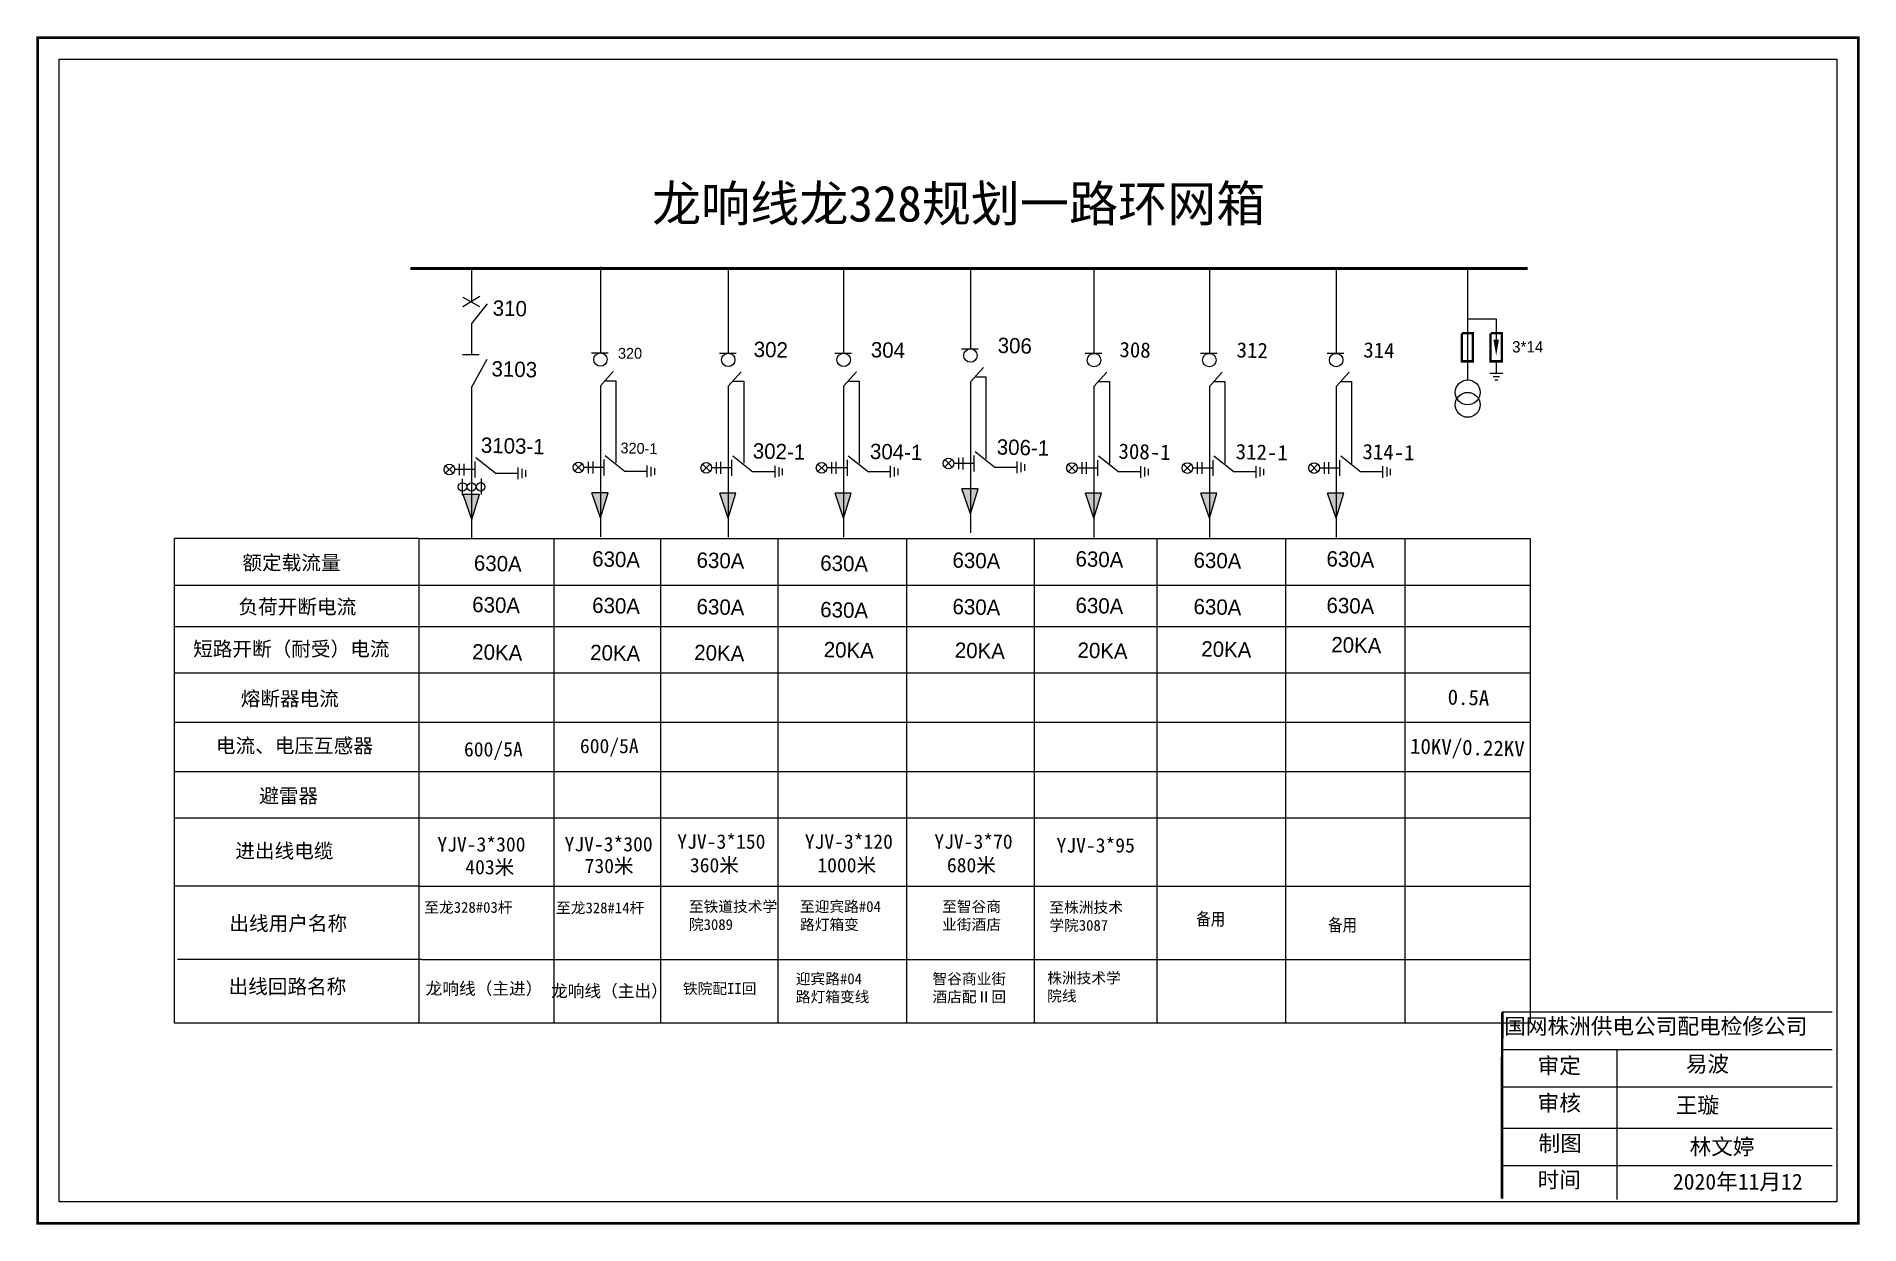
# Model space of a CAD drawing. Header units: millimetres. Extents: x 3120 to 3269, y 2656 to 2693.
# Drawn here: x 3119.78 to 3165.03, y 2662.98 to 2692.47 of the extents above; entities that cross this region are included whole.
import ezdxf

# ---------------------------------------------------------------- set-up
doc = ezdxf.new("R2010")
doc.units = ezdxf.units.MM
doc.layers.add('MiniCADLayer', color=7, linetype='Continuous', lineweight=20)
doc.styles.add('hztxt_txtstyle_0.00_0_0', font='', dxfattribs={"bigfont": 'hztxt.shx'})
doc.styles.add('hztxt_txtstyle_15.00_0_0', font='', dxfattribs={"height": 15, "bigfont": 'hztxt.shx'})
doc.styles.add('hztxt_txtstyle_15.72_0_0', font='', dxfattribs={"height": 15.7248, "bigfont": 'hztxt.shx'})
doc.styles.add('hztxt_txtstyle_20.00_0_0', font='', dxfattribs={"height": 20, "bigfont": 'hztxt.shx'})
doc.styles.add('hztxt_txtstyle_2000.00_0_02000', font='', dxfattribs={"height": 2000, "bigfont": 'hztxt.shx'})
doc.styles.add('hztxt_txtstyle_31.56_0_0', font='', dxfattribs={"height": 31.559066, "bigfont": 'hztxt.shx'})
doc.styles.add('字体', font='simkai_0.ttf', dxfattribs={"height": 1.95})
doc.styles.get('hztxt_txtstyle_0.00_0_0').set_extended_font_data('hztxt')
doc.styles.get('hztxt_txtstyle_15.00_0_0').set_extended_font_data('hztxt')
doc.styles.get('hztxt_txtstyle_15.72_0_0').set_extended_font_data('hztxt')
doc.styles.get('hztxt_txtstyle_20.00_0_0').set_extended_font_data('hztxt')
doc.styles.get('hztxt_txtstyle_2000.00_0_02000').set_extended_font_data('hztxt')
doc.styles.get('hztxt_txtstyle_31.56_0_0').set_extended_font_data('hztxt')

msp = doc.modelspace()

# ---------------------------------------------------------------- texts
at = {"style": 'hztxt_txtstyle_15.72_0_0'}
msp.add_text('3*14', height=0.2809, dxfattribs=at).set_placement((3156.409, 2684.625))
at = {"insert": (3135.061, 2688.767), "char_height": 0.56381, "width": 78.39151, "attachment_point": 1, "style": 'hztxt_txtstyle_31.56_0_0'}
msp.add_mtext('{\\fSimSun|b0|i0|c134|p2;\\H1.584x;龙响线龙328规划一路环网箱}', dxfattribs=at)
at = {"width": 37.69027, "attachment_point": 1, "rotation": 358.5424}
for s, insert, char_height, style in [('{\\f\uffbfﾬￌ￥_GB2312|b0|i0|c134|p49;\\H4x;\\P310}', (3131.126, 2686.554), 0.09506, 'hztxt_txtstyle_0.00_0_0'), ('{\\f\uffbfﾬￌ￥_GB2312|b0|i0|c134|p49;\\P\\H4x;306}', (3143.648, 2685.153), 0.09506, 'hztxt_txtstyle_0.00_0_0'), ('{\\f\uffbfﾬￌ￥_GB2312|b0|i0|c134|p49;\\P\\H4x;302}', (3137.592, 2685.055), 0.09506, 'hztxt_txtstyle_0.00_0_0'), ('{\\f\uffbfﾬￌ￥_GB2312|b0|i0|c134|p49;\\P\\H4x;304}', (3140.5, 2685.045), 0.09506, 'hztxt_txtstyle_0.00_0_0'), ('{\\fKaiTi_GB2312|b0|i0|c134|p49;\\P\\H4x;308}', (3146.671, 2685.05), 0.09506, 'hztxt_txtstyle_0.00_0_0'), ('{\\fKaiTi_GB2312|b0|i0|c134|p49;\\P\\H4x;312}', (3149.579, 2685.04), 0.09506, 'hztxt_txtstyle_0.00_0_0'), ('{\\fKaiTi_GB2312|b0|i0|c134|p49;\\P\\H4x;314}', (3152.726, 2685.04), 0.09506, 'hztxt_txtstyle_0.00_0_0'), ('{\\f\uffbfﾬￌ￥_GB2312|b0|i0|c134|p49;\\P\\H4x;3103}', (3131.084, 2684.572), 0.09506, 'hztxt_txtstyle_0.00_0_0'), ('{\\f\uffbfﾬￌ￥_GB2312|b0|i0|c134|p49;\\P\\H4x;3103-1}', (3130.82, 2682.675), 0.09506, 'hztxt_txtstyle_0.00_0_0'), ('320-1', (3134.281, 2682.391), 0.268, 'hztxt_txtstyle_15.00_0_0'), ('{\\f\uffbfﾬￌ￥_GB2312|b0|i0|c134|p49;\\P\\H4x;302-1}', (3137.57, 2682.533), 0.09506, 'hztxt_txtstyle_0.00_0_0'), ('{\\f\uffbfﾬￌ￥_GB2312|b0|i0|c134|p49;\\P\\H4x;304-1}', (3140.478, 2682.522), 0.09506, 'hztxt_txtstyle_0.00_0_0'), ('{\\f\uffbfﾬￌ￥_GB2312|b0|i0|c134|p49;\\P\\H4x;306-1}', (3143.626, 2682.631), 0.09506, 'hztxt_txtstyle_0.00_0_0'), ('{\\fKaiTi_GB2312|b0|i0|c134|p49;\\P\\fSimSun|b0|i0|c134|p2;\\H4x;308-1}', (3146.648, 2682.527), 0.09506, 'hztxt_txtstyle_0.00_0_0'), ('{\\fKaiTi_GB2312|b0|i0|c134|p49;\\P\\fSimSun|b0|i0|c134|p2;\\H4x;312-1}', (3149.557, 2682.517), 0.09506, 'hztxt_txtstyle_0.00_0_0'), ('{\\fKaiTi_GB2312|b0|i0|c134|p49;\\P\\fSimSun|b0|i0|c134|p2;\\H4x;314-1}', (3152.704, 2682.517), 0.09506, 'hztxt_txtstyle_0.00_0_0'), ('{\\f\uffbfﾬￌ￥_GB2312|b0|i0|c134|p49;\\H4x;630A}', (3130.643, 2679.592), 0.09506, 'hztxt_txtstyle_0.00_0_0'), ('{\\f\uffbfﾬￌ￥_GB2312|b0|i0|c134|p49;\\H4x;630A}', (3133.579, 2679.697), 0.09506, 'hztxt_txtstyle_0.00_0_0'), ('{\\f\uffbfﾬￌ￥_GB2312|b0|i0|c134|p49;\\H4x;630A}', (3136.17, 2679.666), 0.09506, 'hztxt_txtstyle_0.00_0_0'), ('{\\f\uffbfﾬￌ￥_GB2312|b0|i0|c134|p49;\\H4x;630A}', (3139.24, 2679.592), 0.09506, 'hztxt_txtstyle_0.00_0_0'), ('{\\f\uffbfﾬￌ￥_GB2312|b0|i0|c134|p49;\\H4x;630A}', (3142.523, 2679.666), 0.09506, 'hztxt_txtstyle_0.00_0_0'), ('{\\f\uffbfﾬￌ￥_GB2312|b0|i0|c134|p49;\\H4x;630A}', (3145.577, 2679.697), 0.09506, 'hztxt_txtstyle_0.00_0_0'), ('{\\f\uffbfﾬￌ￥_GB2312|b0|i0|c134|p49;\\H4x;630A}', (3148.507, 2679.666), 0.09506, 'hztxt_txtstyle_0.00_0_0'), ('{\\f\uffbfﾬￌ￥_GB2312|b0|i0|c134|p49;\\H4x;630A}', (3151.807, 2679.697), 0.09506, 'hztxt_txtstyle_0.00_0_0'), ('{\\f\uffbfﾬￌ￥_GB2312|b0|i0|c134|p49;\\H4x;630A}', (3130.601, 2678.563), 0.09506, 'hztxt_txtstyle_0.00_0_0'), ('{\\f\uffbfﾬￌ￥_GB2312|b0|i0|c134|p49;\\H4x;630A}', (3133.579, 2678.543), 0.09506, 'hztxt_txtstyle_0.00_0_0'), ('{\\f\uffbfﾬￌ￥_GB2312|b0|i0|c134|p49;\\H4x;630A}', (3136.17, 2678.513), 0.09506, 'hztxt_txtstyle_0.00_0_0'), ('{\\f\uffbfﾬￌ￥_GB2312|b0|i0|c134|p49;\\H4x;630A}', (3139.24, 2678.438), 0.09506, 'hztxt_txtstyle_0.00_0_0'), ('{\\f\uffbfﾬￌ￥_GB2312|b0|i0|c134|p49;\\H4x;630A}', (3142.523, 2678.513), 0.09506, 'hztxt_txtstyle_0.00_0_0'), ('{\\f\uffbfﾬￌ￥_GB2312|b0|i0|c134|p49;\\H4x;630A}', (3145.577, 2678.543), 0.09506, 'hztxt_txtstyle_0.00_0_0'), ('{\\f\uffbfﾬￌ￥_GB2312|b0|i0|c134|p49;\\H4x;630A}', (3148.507, 2678.513), 0.09506, 'hztxt_txtstyle_0.00_0_0'), ('{\\f\uffbfﾬￌ￥_GB2312|b0|i0|c134|p49;\\H4x;630A}', (3151.807, 2678.543), 0.09506, 'hztxt_txtstyle_0.00_0_0'), ('{\\f\uffbfﾬￌ￥_GB2312|b0|i0|c134|p49;\\H4x;20KA}', (3130.601, 2677.389), 0.09506, 'hztxt_txtstyle_0.00_0_0'), ('{\\f\uffbfﾬￌ￥_GB2312|b0|i0|c134|p49;\\H4x;20KA}', (3133.529, 2677.373), 0.09506, 'hztxt_txtstyle_0.00_0_0'), ('{\\f\uffbfﾬￌ￥_GB2312|b0|i0|c134|p49;\\H4x;20KA}', (3136.112, 2677.373), 0.09506, 'hztxt_txtstyle_0.00_0_0'), ('{\\f\uffbfﾬￌ￥_GB2312|b0|i0|c134|p49;\\H4x;20KA}', (3139.327, 2677.445), 0.09506, 'hztxt_txtstyle_0.00_0_0'), ('{\\f\uffbfﾬￌ￥_GB2312|b0|i0|c134|p49;\\H4x;20KA}', (3142.581, 2677.429), 0.09506, 'hztxt_txtstyle_0.00_0_0'), ('{\\f\uffbfﾬￌ￥_GB2312|b0|i0|c134|p49;\\H4x;20KA}', (3145.627, 2677.429), 0.09506, 'hztxt_txtstyle_0.00_0_0'), ('{\\f\uffbfﾬￌ￥_GB2312|b0|i0|c134|p49;\\H4x;20KA}', (3148.699, 2677.462), 0.09506, 'hztxt_txtstyle_0.00_0_0'), ('{\\f\uffbfﾬￌ￥_GB2312|b0|i0|c134|p49;\\H4x;20KA}', (3151.926, 2677.566), 0.09506, 'hztxt_txtstyle_0.00_0_0'), ('{\\fSimSun|b0|i0|c134|p2;\\H4x;0.5A}', (3154.814, 2676.265), 0.09506, 'hztxt_txtstyle_0.00_0_0'), ('{\\fSimSun|b0|i0|c134|p2;\\H4x;10KV/0.22KV}', (3153.881, 2675.048), 0.09506, 'hztxt_txtstyle_0.00_0_0')]:
    msp.add_mtext(s, dxfattribs=dict(at, insert=insert, char_height=char_height, style=style))
at = {"color": 1, "attachment_point": 1, "style": 'hztxt_txtstyle_0.00_0_0'}
for s, insert, char_height, width in [('{\\fSimSun|b0|i0|c134|p2;\\C256;额定载流量}', (3124.89, 2679.586), 0.35731, 3.12333), ('{\\fSimSun|b0|i0|c134|p2;\\C256;负荷开断电流}', (3124.793, 2678.492), 0.35731, 3.12333), ('{\\fSimSun|b0|i0|c134|p2;\\C256;短路开断（耐受）电流}', (3123.667, 2677.447), 0.35731, 5.53883), ('{\\fSimSun|b0|i0|c134|p2;\\C256;熔断器电流}', (3124.849, 2676.213), 0.35731, 3.12333), ('{\\fSimSun|b0|i0|c134|p2;\\C256;电流、电压互感器}', (3124.233, 2675.044), 0.35731, 4.44989), ('{\\fSimSun|b0|i0|c134|p2;\\C256;600/5A}', (3133.269, 2675.037), 0.35731, 3.12333), ('{\\fSimSun|b0|i0|c134|p2;\\C256;600/5A}', (3130.391, 2674.956), 0.35731, 3.12333), ('{\\fSimSun|b0|i0|c134|p2;\\C256;避雷器}', (3125.308, 2673.799), 0.35731, 3.12333), ('{\\fSimSun|b0|i0|c134|p2;\\C256;进出线电缆}', (3124.714, 2672.434), 0.35731, 3.12333), ('{\\fSimSun|b0|i0|c134|p2;\\C256;YJV-3*300}', (3129.73, 2672.595), 0.35731, 3.12333), ('{\\fSimSun|b0|i0|c134|p2;\\C256;YJV-3*300}', (3132.887, 2672.6), 0.35731, 3.12333), ('{\\fSimSun|b0|i0|c134|p2;\\C256;YJV-3*150}', (3135.686, 2672.664), 0.35731, 3.12333), ('{\\fSimSun|b0|i0|c134|p2;\\C256;YJV-3*120}', (3138.85, 2672.664), 0.35731, 3.12333), ('{\\fSimSun|b0|i0|c134|p2;\\C256;YJV-3*70}', (3142.066, 2672.664), 0.35731, 3.12333), ('{\\fSimSun|b0|i0|c134|p2;\\C256;403米}', (3130.424, 2672.03), 0.35731, 3.12333), ('{\\fSimSun|b0|i0|c134|p2;\\C256;730米}', (3133.386, 2672.061), 0.35731, 3.12333), ('{\\fSimSun|b0|i0|c134|p2;\\C256;360米}', (3135.999, 2672.079), 0.35731, 3.12333), ('{\\fSimSun|b0|i0|c134|p2;\\C256;1000米}', (3139.163, 2672.079), 0.35731, 3.12333), ('{\\fSimSun|b0|i0|c134|p2;\\C256;680米}', (3142.379, 2672.079), 0.35731, 3.12333), ('{\\fSimSun|b0|i0|c134|p2;\\H0.75x;\\C7;至龙328#03杆}', (3129.406, 2670.986), 0.35731, 3.12333), ('{\\fSimSun|b0|i0|c134|p2;\\H0.75x;\\C7;至龙328#14杆}', (3132.676, 2670.974), 0.35731, 2.39038), ('{\\fSimSun|b0|i0|c134|p2;\\H0.75x;\\C7;至铁道技术学院3089}', (3135.974, 2671.007), 0.35731, 2.23845), ('{\\fSimSun|b0|i0|c134|p2;\\H0.75x;\\C7;至迎宾路#04\\P路灯箱变}', (3138.731, 2671.007), 0.35731, 3.12333), ('{\\fSimSun|b0|i0|c134|p2;\\H0.75x;\\C7;至智谷商业街酒店}', (3142.26, 2671.007), 0.35731, 1.77777), ('{\\fSimSun|b0|i0|c134|p2;\\H0.75x;\\C7;至株洲技术\\P学院3087}', (3144.921, 2670.987), 0.35731, 3.12333), ('{\\fSimSun|b0|i0|c134|p2;\\C256;出线用户名称}', (3124.567, 2670.633), 0.35731, 3.12333), ('{\\fSimSun|b0|i0|c134|p2;\\C256;出线回路名称}', (3124.546, 2669.067), 0.35731, 3.12333), ('{\\fSimSun|b0|i0|c134|p2;\\H0.75x;\\C7;迎宾路#04\\P路灯箱变线}', (3138.628, 2669.213), 0.35731, 3.12333), ('{\\fSimSun|b0|i0|c134|p2;\\H0.75x;\\C7;智谷商业街酒店配Ⅱ回}', (3142.02, 2669.213), 0.35731, 1.92231), ('{\\fSimSun|b0|i0|c134|p2;\\H1.545x;\\C256;龙响线（主进）}', (3129.438, 2668.99), 0.19652, 2.82138), ('{\\fSimSun|b0|i0|c134|p2;\\H1.545x;\\C256;龙响线（主出）}', (3132.552, 2668.929), 0.19652, 2.82138), ('{\\fSimSun|b0|i0|c134|p2;\\H0.75x;\\C7;铁院配II回}', (3135.825, 2668.971), 0.35731, 2.16317)]:
    msp.add_mtext(s, dxfattribs=dict(at, insert=insert, char_height=char_height, width=width))
at = {"color": 7, "char_height": 0.35731, "attachment_point": 1, "style": 'hztxt_txtstyle_20.00_0_0'}
for s, insert, width in [('{\\fSimSun|b0|i0|c134|p2;\\C256;YJV-3*95}', (3145.1, 2672.571), 3.12333), ('{\\fSimSun|b0|i0|c134|p2;\\H0.75x;\\C7;株洲技术学院线}', (3144.868, 2669.234), 1.92231)]:
    msp.add_mtext(s, dxfattribs=dict(at, insert=insert, width=width))
at = {"color": 0, "linetype": 'Continuous', "attachment_point": 1, "style": '字体'}
for s, insert, char_height, width in [('国网株洲供电公司配电检修公司', (3156.211, 2668.101), 0.39412, 10.77492), ('\\f\uffbfﾬￌﾣﾤ_GB2312|b0|i0|c134|p49;审定', (3157.042, 2667.122), 0.39412, 3.0822), ('易波', (3160.72, 2667.163), 0.3941, 3.0822), ('\\f\uffbfﾬￌﾣﾤ_GB2312|b0|i0|c134|p49;审核', (3157.042, 2666.194), 0.39412, 3.0822), ('王璇', (3160.47, 2666.14), 0.3941, 3.0822), ('\\f\uffbfﾬￌﾣﾤ_GB2312|b0|i0|c134|p49;制图', (3157.064, 2665.193), 0.39412, 3.0822), ('林文婷', (3160.814, 2665.11), 0.3941, 3.0822), ('\\f\uffbfﾬￌﾣﾤ_GB2312|b0|i0|c134|p49;时间', (3157.042, 2664.288), 0.39412, 3.0822), ('2020年11月12', (3160.401, 2664.242), 0.3941, 5.76489)]:
    msp.add_mtext(s, dxfattribs=dict(at, insert=insert, char_height=char_height, width=width))
at = {"layer": 'MiniCADLayer', "color": 7, "ltscale": 12.574877, "insert": (3134.214, 2684.738), "char_height": 0.268, "attachment_point": 1, "style": 'hztxt_txtstyle_15.00_0_0'}
msp.add_mtext('320', dxfattribs=at)
at = {"layer": 'MiniCADLayer', "color": 7, "ltscale": 16.637239, "char_height": 0.3573, "attachment_point": 1, "style": 'hztxt_txtstyle_2000.00_0_02000'}
for insert in [(3148.571, 2670.73), (3151.841, 2670.581)]:
    msp.add_mtext('备用', dxfattribs=dict(at, insert=insert))

# ---------------------------------------------------------------- blocks, each defined once
blk = doc.blocks.new('JD')
for points in [[(-2, 0.2), (-2, -0.2), (2, 0.2), (2, -0.2)], [(1, -1.2), (1, -0.8), (-1, -1.2), (-1, -0.8)], [(-0.5, -1.8), (-0.5, -2.2), (0.5, -1.8), (0.5, -2.2)]]:
    blk.add_trace(points)

# ---------------------------------------------------------------- hatches: boundary and pattern name
h = msp.add_hatch(color=256)
h.paths.add_polyline_path([(3130.586, 2681.098), (3130.374, 2681.098), (3130.586, 2680.481)])
h.paths.add_polyline_path([(3130.774, 2681.098), (3130.586, 2681.098), (3130.586, 2680.481)])
h = msp.add_hatch(color=256)
h.paths.add_polyline_path([(3133.778, 2681.141), (3133.566, 2681.141), (3133.778, 2680.523)])
h.paths.add_polyline_path([(3133.966, 2681.141), (3133.778, 2681.141), (3133.778, 2680.523)])
h = msp.add_hatch(color=256)
h.paths.add_polyline_path([(3136.951, 2681.134), (3136.739, 2681.134), (3136.951, 2680.516)])
h.paths.add_polyline_path([(3137.138, 2681.134), (3136.951, 2681.134), (3136.951, 2680.516)])
h = msp.add_hatch(color=256)
h.paths.add_polyline_path([(3139.815, 2681.134), (3139.603, 2681.134), (3139.815, 2680.516)])
h.paths.add_polyline_path([(3140.003, 2681.134), (3139.815, 2681.134), (3139.815, 2680.516)])
h = msp.add_hatch(color=256)
h.paths.add_polyline_path([(3142.963, 2681.242), (3142.751, 2681.242), (3142.963, 2680.624)])
h.paths.add_polyline_path([(3143.151, 2681.242), (3142.963, 2681.242), (3142.963, 2680.624)])
h = msp.add_hatch(color=256)
h.paths.add_polyline_path([(3146.029, 2681.129), (3145.817, 2681.129), (3146.029, 2680.511)])
h.paths.add_polyline_path([(3146.217, 2681.129), (3146.029, 2681.129), (3146.029, 2680.511)])
h = msp.add_hatch(color=256)
h.paths.add_polyline_path([(3148.894, 2681.129), (3148.682, 2681.129), (3148.894, 2680.511)])
h.paths.add_polyline_path([(3149.082, 2681.129), (3148.894, 2681.129), (3148.894, 2680.511)])
h = msp.add_hatch(color=256)
h.paths.add_polyline_path([(3152.041, 2681.129), (3151.829, 2681.129), (3152.041, 2680.511)])
h.paths.add_polyline_path([(3152.229, 2681.129), (3152.041, 2681.129), (3152.041, 2680.511)])

# ---------------------------------------------------------------- linework, layer by layer
at = {"lineweight": 60}
msp.add_line((3129.066, 2686.709), (3156.79, 2686.709), dxfattribs=at)
for p, q in [((3130.574, 2686.709), (3130.574, 2685.88)), ((3133.778, 2686.752), (3133.778, 2684.616)), ((3136.951, 2686.745), (3136.951, 2684.609)), ((3139.815, 2686.745), (3139.815, 2684.609)), ((3142.963, 2686.721), (3142.963, 2684.717)), ((3146.029, 2686.74), (3146.029, 2684.604)), ((3148.894, 2686.74), (3148.894, 2684.604)), ((3152.041, 2686.74), (3152.041, 2684.604)), ((3155.301, 2686.708), (3155.301, 2683.931)), ((3155.298, 2685.461), (3156.014, 2685.461)), ((3156.014, 2685.461), (3156.014, 2684.937)), ((3130.355, 2684.573), (3130.767, 2684.573)), ((3133.559, 2684.616), (3133.972, 2684.616)), ((3136.731, 2684.609), (3137.144, 2684.609)), ((3139.596, 2684.609), (3140.009, 2684.609)), ((3142.744, 2684.717), (3143.156, 2684.717)), ((3145.81, 2684.604), (3146.223, 2684.604)), ((3148.674, 2684.604), (3149.087, 2684.604)), ((3151.822, 2684.604), (3152.235, 2684.604)), ((3130.574, 2683.753), (3130.968, 2684.456)), ((3133.778, 2683.796), (3134.098, 2684.149)), ((3136.951, 2683.789), (3137.271, 2684.141)), ((3139.815, 2683.789), (3140.136, 2684.141)), ((3142.963, 2683.897), (3143.283, 2684.249)), ((3146.029, 2683.784), (3146.349, 2684.136)), ((3148.894, 2683.784), (3149.214, 2684.136)), ((3152.041, 2683.784), (3152.362, 2684.136)), ((3156.014, 2684.387), (3156.014, 2684.117)), ((3130.574, 2683.753), (3130.574, 2680.004)), ((3133.778, 2683.796), (3133.778, 2680.047)), ((3133.888, 2683.917), (3134.162, 2683.917)), ((3134.162, 2683.917), (3134.162, 2681.885)), ((3136.951, 2683.789), (3136.951, 2680.04)), ((3137.06, 2683.91), (3137.334, 2683.91)), ((3137.334, 2683.91), (3137.334, 2681.877)), ((3139.815, 2683.789), (3139.815, 2680.04)), ((3139.925, 2683.91), (3140.199, 2683.91)), ((3140.199, 2683.91), (3140.199, 2681.877)), ((3142.963, 2683.897), (3142.963, 2680.148)), ((3143.073, 2684.018), (3143.346, 2684.018)), ((3143.346, 2684.018), (3143.346, 2681.985)), ((3146.029, 2683.784), (3146.029, 2680.035)), ((3146.139, 2683.904), (3146.413, 2683.904)), ((3146.413, 2683.904), (3146.413, 2681.872)), ((3148.894, 2683.784), (3148.894, 2680.035)), ((3149.003, 2683.904), (3149.277, 2683.904)), ((3149.277, 2683.904), (3149.277, 2681.872)), ((3152.041, 2683.784), (3152.041, 2680.035)), ((3152.151, 2683.904), (3152.425, 2683.904)), ((3152.425, 2683.904), (3152.425, 2681.872)), ((3129.934, 2681.626), (3130.12, 2681.814)), ((3130.121, 2681.626), (3129.935, 2681.814)), ((3130.282, 2681.576), (3130.282, 2681.862)), ((3130.392, 2681.573), (3130.392, 2681.865)), ((3130.657, 2681.915), (3130.657, 2681.523)), ((3130.688, 2682.02), (3131.188, 2681.623)), ((3133.138, 2681.676), (3133.325, 2681.864)), ((3133.326, 2681.676), (3133.14, 2681.864)), ((3133.486, 2681.626), (3133.486, 2681.913)), ((3133.596, 2681.623), (3133.596, 2681.915)), ((3133.862, 2681.965), (3133.862, 2681.574)), ((3133.892, 2682.07), (3134.392, 2681.674)), ((3134.94, 2681.528), (3134.94, 2681.82)), ((3136.311, 2681.669), (3136.497, 2681.856)), ((3136.498, 2681.669), (3136.312, 2681.856)), ((3136.659, 2681.619), (3136.659, 2681.905)), ((3136.768, 2681.616), (3136.768, 2681.908)), ((3137.034, 2681.958), (3137.034, 2681.566)), ((3137.065, 2682.063), (3137.564, 2681.666)), ((3138.113, 2681.52), (3138.113, 2681.812)), ((3139.176, 2681.669), (3139.362, 2681.856)), ((3139.363, 2681.669), (3139.177, 2681.856)), ((3139.523, 2681.619), (3139.523, 2681.905)), ((3139.633, 2681.616), (3139.633, 2681.908)), ((3139.899, 2681.958), (3139.899, 2681.566)), ((3139.929, 2682.063), (3140.429, 2681.666)), ((3140.977, 2681.52), (3140.977, 2681.812)), ((3142.323, 2681.777), (3142.509, 2681.965)), ((3142.51, 2681.777), (3142.324, 2681.965)), ((3143.046, 2681.87), (3142.549, 2681.87)), ((3142.671, 2681.727), (3142.671, 2682.013)), ((3142.781, 2681.724), (3142.781, 2682.016)), ((3143.046, 2682.066), (3143.046, 2681.674)), ((3143.077, 2682.171), (3143.577, 2681.774)), ((3144.125, 2681.628), (3144.125, 2681.92)), ((3144.225, 2681.658), (3144.225, 2681.89)), ((3144.312, 2681.691), (3144.312, 2681.853)), ((3145.389, 2681.664), (3145.576, 2681.851)), ((3145.577, 2681.664), (3145.391, 2681.851)), ((3145.737, 2681.614), (3145.737, 2681.9)), ((3145.847, 2681.611), (3145.847, 2681.903)), ((3146.113, 2681.953), (3146.113, 2681.561)), ((3146.143, 2682.058), (3146.643, 2681.661)), ((3147.191, 2681.515), (3147.191, 2681.807)), ((3148.254, 2681.664), (3148.44, 2681.851)), ((3148.441, 2681.664), (3148.255, 2681.851)), ((3148.602, 2681.614), (3148.602, 2681.9)), ((3148.711, 2681.611), (3148.711, 2681.903)), ((3148.977, 2681.953), (3148.977, 2681.561)), ((3149.008, 2682.058), (3149.508, 2681.661)), ((3150.056, 2681.515), (3150.056, 2681.807)), ((3151.402, 2681.664), (3151.588, 2681.851)), ((3151.589, 2681.664), (3151.403, 2681.851)), ((3151.749, 2681.614), (3151.749, 2681.9)), ((3151.859, 2681.611), (3151.859, 2681.903)), ((3152.125, 2681.953), (3152.125, 2681.561)), ((3152.155, 2682.058), (3152.655, 2681.661)), ((3153.203, 2681.515), (3153.203, 2681.807)), ((3130.657, 2681.719), (3130.16, 2681.719)), ((3131.736, 2681.623), (3131.188, 2681.623)), ((3131.736, 2681.477), (3131.736, 2681.769)), ((3131.836, 2681.507), (3131.836, 2681.739)), ((3131.923, 2681.54), (3131.923, 2681.702)), ((3133.862, 2681.769), (3133.364, 2681.769)), ((3134.94, 2681.674), (3134.392, 2681.674)), ((3135.04, 2681.557), (3135.04, 2681.789)), ((3135.128, 2681.59), (3135.128, 2681.753)), ((3137.034, 2681.762), (3136.537, 2681.762)), ((3138.113, 2681.666), (3137.564, 2681.666)), ((3138.213, 2681.549), (3138.213, 2681.781)), ((3138.3, 2681.582), (3138.3, 2681.745)), ((3139.899, 2681.762), (3139.401, 2681.762)), ((3140.977, 2681.666), (3140.429, 2681.666)), ((3141.077, 2681.549), (3141.077, 2681.781)), ((3141.165, 2681.582), (3141.165, 2681.745)), ((3144.125, 2681.774), (3143.577, 2681.774)), ((3146.113, 2681.757), (3145.615, 2681.757)), ((3147.191, 2681.661), (3146.643, 2681.661)), ((3147.291, 2681.544), (3147.291, 2681.776)), ((3147.379, 2681.577), (3147.379, 2681.74)), ((3148.977, 2681.757), (3148.48, 2681.757)), ((3150.056, 2681.661), (3149.508, 2681.661)), ((3150.156, 2681.544), (3150.156, 2681.776)), ((3150.243, 2681.577), (3150.243, 2681.74)), ((3152.125, 2681.757), (3151.627, 2681.757)), ((3153.203, 2681.661), (3152.655, 2681.661)), ((3153.304, 2681.544), (3153.304, 2681.776)), ((3153.391, 2681.577), (3153.391, 2681.74)), ((3130.774, 2681.098), (3130.374, 2681.098)), ((3130.586, 2680.481), (3130.374, 2681.098)), ((3130.586, 2680.481), (3130.774, 2681.098)), ((3133.966, 2681.141), (3133.566, 2681.141)), ((3133.778, 2680.523), (3133.566, 2681.141)), ((3133.778, 2680.523), (3133.966, 2681.141)), ((3137.138, 2681.134), (3136.739, 2681.134)), ((3136.951, 2680.516), (3136.739, 2681.134)), ((3136.951, 2680.516), (3137.138, 2681.134)), ((3140.003, 2681.134), (3139.603, 2681.134)), ((3139.815, 2680.516), (3139.603, 2681.134)), ((3139.815, 2680.516), (3140.003, 2681.134)), ((3142.963, 2680.624), (3142.751, 2681.242)), ((3143.151, 2681.242), (3142.751, 2681.242)), ((3142.963, 2680.624), (3143.151, 2681.242)), ((3146.029, 2680.511), (3145.817, 2681.129)), ((3146.217, 2681.129), (3145.817, 2681.129)), ((3146.029, 2680.511), (3146.217, 2681.129)), ((3148.894, 2680.511), (3148.682, 2681.129)), ((3149.082, 2681.129), (3148.682, 2681.129)), ((3148.894, 2680.511), (3149.082, 2681.129)), ((3152.229, 2681.129), (3151.829, 2681.129)), ((3152.041, 2680.511), (3151.829, 2681.129)), ((3152.041, 2680.511), (3152.229, 2681.129)), ((3123.201, 2667.974), (3123.204, 2680.004)), ((3129.271, 2680.004), (3123.204, 2680.004)), ((3129.271, 2680.004), (3129.271, 2667.974)), ((3129.271, 2680.004), (3156.861, 2680.004)), ((3132.619, 2680.004), (3132.619, 2667.974)), ((3135.269, 2680.004), (3135.269, 2669.562)), ((3135.269, 2680.004), (3135.269, 2667.974)), ((3138.182, 2680.004), (3138.182, 2667.974)), ((3141.378, 2680.004), (3141.378, 2667.974)), ((3144.544, 2680.004), (3144.544, 2667.974)), ((3147.586, 2680.004), (3147.586, 2667.974)), ((3150.784, 2680.004), (3150.784, 2667.974)), ((3153.748, 2680.004), (3153.748, 2667.974)), ((3156.861, 2680.004), (3156.861, 2667.974)), ((3123.204, 2678.851), (3156.861, 2678.851)), ((3123.204, 2677.82), (3156.861, 2677.82)), ((3123.204, 2676.672), (3156.861, 2676.672)), ((3123.204, 2675.452), (3156.861, 2675.452)), ((3123.204, 2674.221), (3156.861, 2674.221)), ((3123.204, 2673.072), (3156.861, 2673.072)), ((3129.271, 2671.381), (3123.204, 2671.381)), ((3129.271, 2671.381), (3156.861, 2671.381)), ((3129.346, 2669.561), (3123.279, 2669.561)), ((3129.346, 2669.561), (3156.861, 2669.561)), ((3156.861, 2667.974), (3123.201, 2667.974))]:
    msp.add_line(p, q)
at = {"color": 0}
for p, q in [((3130.786, 2686.011), (3130.366, 2685.756)), ((3130.366, 2685.997), (3130.779, 2685.763)), ((3130.968, 2685.834), (3130.577, 2685.347)), ((3130.577, 2685.347), (3130.577, 2684.572))]:
    msp.add_line(p, q, dxfattribs=at)
at = {"linetype": 'Continuous'}
for p, q in [((3130.35, 2681.486), (3130.35, 2681.082)), ((3130.818, 2681.5), (3130.818, 2681.096))]:
    msp.add_line(p, q, dxfattribs=at)
at = {"color": 0, "linetype": 'Continuous'}
for p, q in [((3156.163, 2668.262), (3164.356, 2668.262)), ((3156.163, 2667.327), (3164.356, 2667.327)), ((3159.006, 2667.321), (3159.006, 2663.604)), ((3156.163, 2666.394), (3164.356, 2666.394)), ((3156.163, 2665.375), (3164.356, 2665.375)), ((3156.163, 2664.442), (3164.356, 2664.442))]:
    msp.add_line(p, q, dxfattribs=at)
at = {"color": 0, "linetype": 'Continuous', "const_width": 0.0657}
msp.add_lwpolyline([(3119.811, 2692.436), (3165, 2692.436), (3165, 2663.013), (3119.811, 2663.013)], close=True, dxfattribs=at)
at = {"color": 0, "linetype": 'Continuous'}
msp.add_lwpolyline([(3120.343, 2691.904), (3164.469, 2691.904), (3164.469, 2663.544), (3120.343, 2663.544)], close=True, dxfattribs=at)
at = {"const_width": 0.059}
for points in [[(3155.158, 2685.103), (3155.158, 2684.405), (3155.437, 2684.405), (3155.437, 2685.103), (3155.167, 2685.103)], [(3155.874, 2685.103), (3155.874, 2684.405), (3156.154, 2684.405), (3156.154, 2685.103), (3155.883, 2685.103)]]:
    msp.add_lwpolyline(points, dxfattribs=at)
msp.add_lwpolyline([(3156.014, 2684.946, 0.138, 0, 0), (3156.014, 2684.553, 0, 0, 0)], format="xyseb")
at = {"color": 0, "linetype": 'Continuous', "const_width": 0.0657}
msp.add_lwpolyline([(3156.163, 2668.247), (3156.158, 2663.619)], dxfattribs=at)
for centre, radius in [((3133.778, 2684.449), 0.167), ((3136.951, 2684.441), 0.167), ((3139.815, 2684.441), 0.167), ((3142.963, 2684.55), 0.167), ((3146.029, 2684.436), 0.167), ((3148.894, 2684.436), 0.167), ((3152.041, 2684.436), 0.167), ((3155.306, 2683.635), 0.309), ((3155.306, 2683.326), 0.309), ((3130.028, 2681.719), 0.132), ((3133.232, 2681.769), 0.132), ((3136.405, 2681.762), 0.132), ((3139.269, 2681.762), 0.132), ((3142.417, 2681.87), 0.132), ((3145.483, 2681.757), 0.132), ((3148.348, 2681.757), 0.132), ((3151.495, 2681.757), 0.132)]:
    msp.add_circle(centre, radius)
at = {"linetype": 'Continuous'}
for centre in [(3130.353, 2681.287), (3130.579, 2681.286), (3130.805, 2681.29)]:
    msp.add_circle(centre, 0.105, dxfattribs=at)

# ---------------------------------------------------------------- block references
at = {"xscale": 0.08259315037878423, "yscale": 0.08259315042045046, "zscale": 0.08259315038063048}
msp.add_blockref('JD', (3156.019, 2684.104), dxfattribs=at)

msp.set_redraw_order([(e.dxf.handle, doc.entitydb.next_handle()) for e in msp.query("TEXT MTEXT ATTDEF DIMENSION ARC_DIMENSION")])  # texts and dimensions are drawn at this point

doc.saveas('drawing.dxf')
